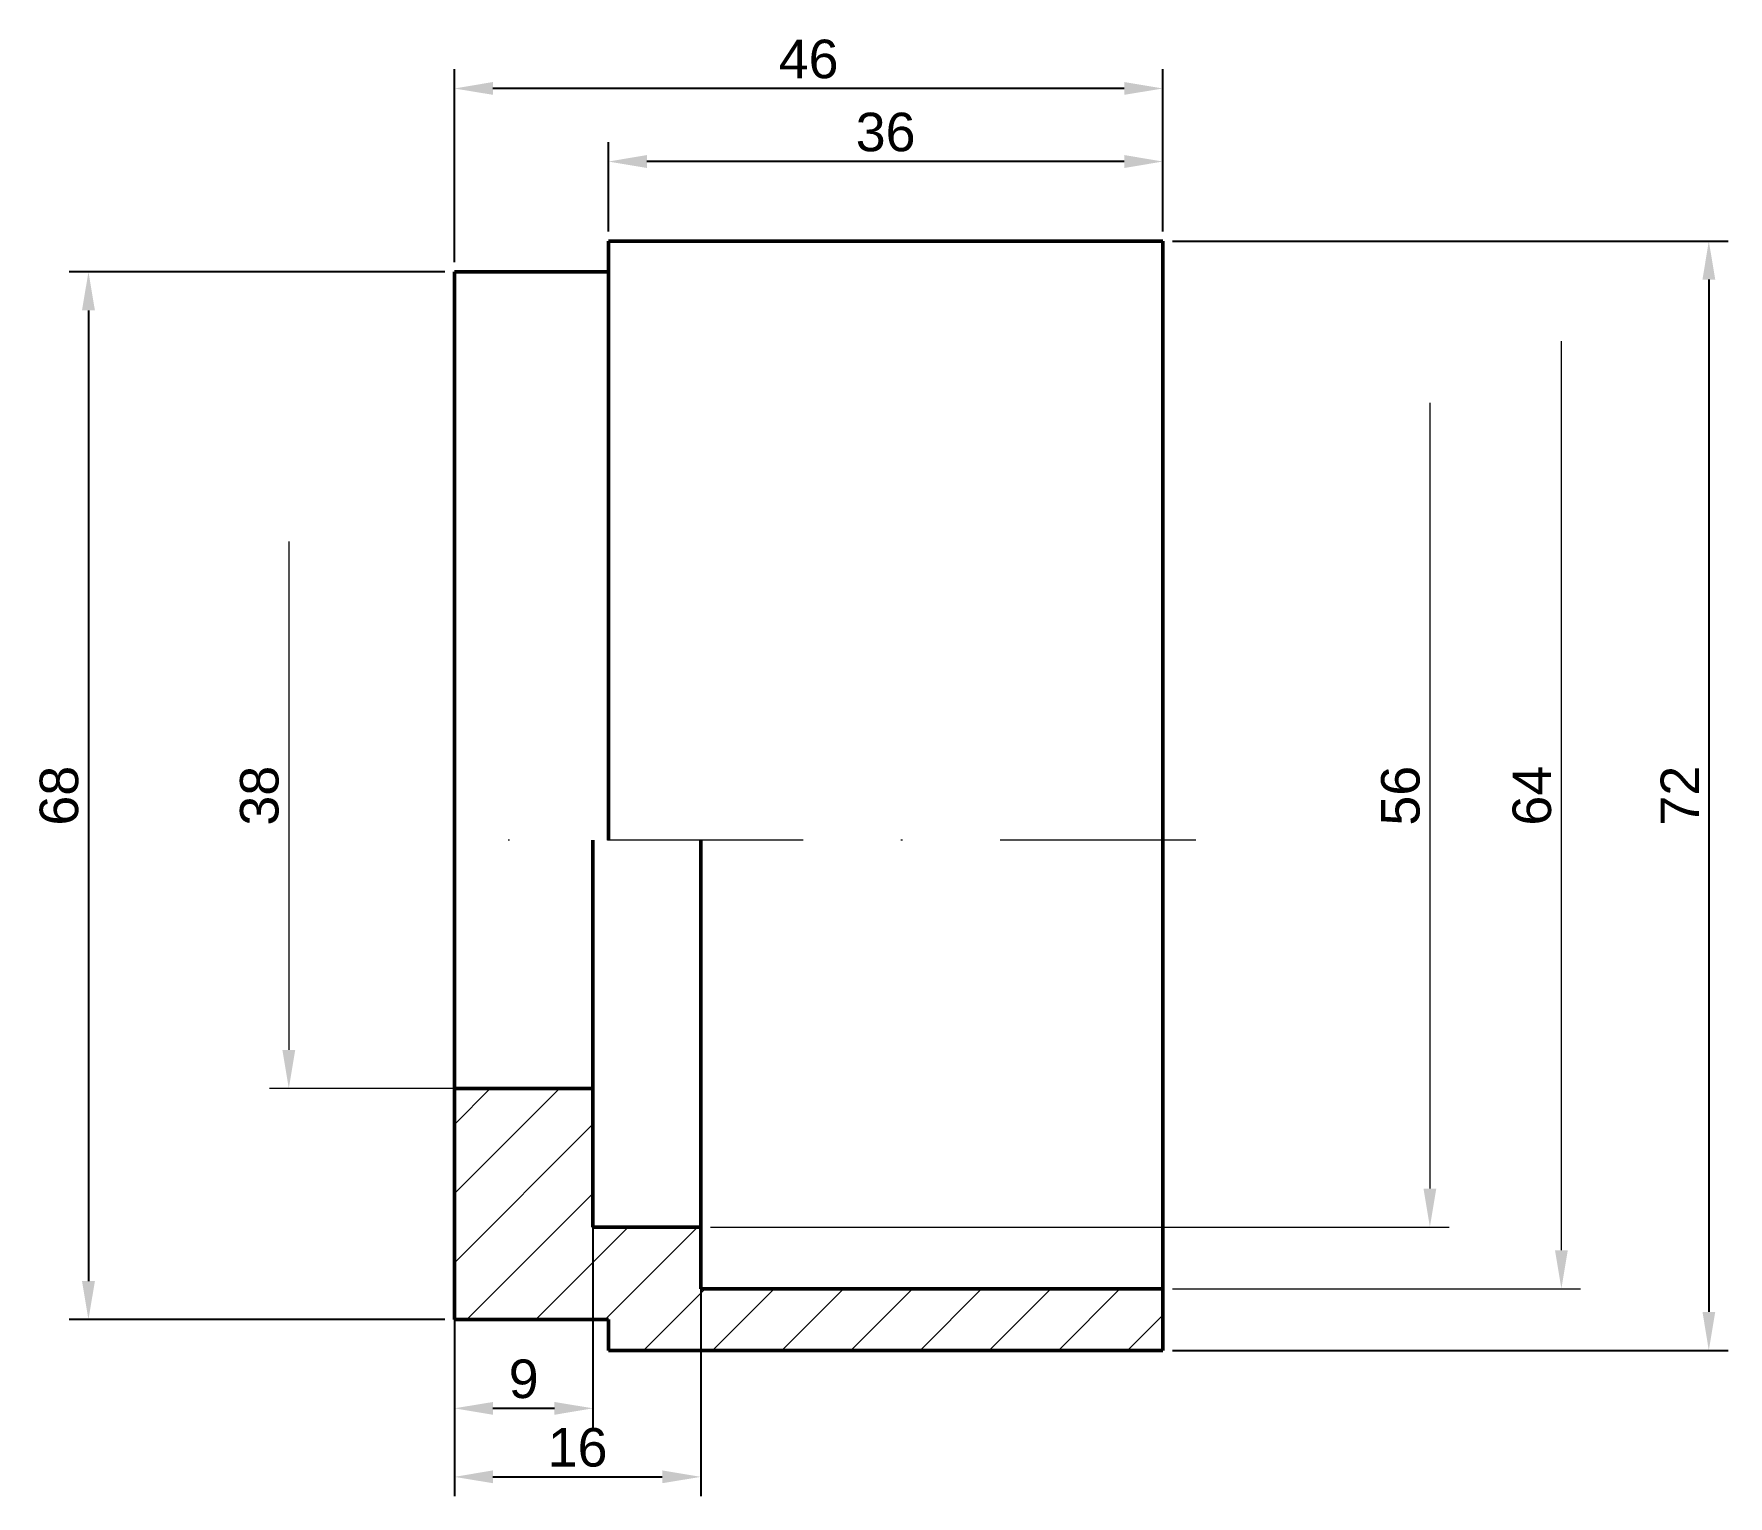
# Model space of a CAD drawing. Header units: millimetres. Extents: x 1235 to 2210, y 811 to 2257.
# Drawn here: x 2014.6 to 2124.6, y 1966.3 to 2061.2 of the extents above; entities that cross this region are included whole.
import ezdxf

# ---------------------------------------------------------------- set-up
doc = ezdxf.new("R2010")
doc.units = ezdxf.units.MM
doc.linetypes.add('штрихпунктирная', pattern=[25.4, 12.7, -6.35, 0, -6.35])
doc.styles.get("Standard").update_dxf_attribs({"font": 'arial.ttf'})
doc.dimstyles.new('ISO-25', dxfattribs={"dimtxt": 2.5, "dimasz": 2.5, "dimexe": 1.25, "dimexo": 0.625, "dimtad": 1, "dimtxsty": 'Standard', "dimcen": 2.5, "dimadec": 0, "dimazin": 0, "dimtfac": 1, "dimtmove": 0, "dimatfit": 3, "dimfxl": 1, "dimarcsym": 0})

msp = doc.modelspace()

# ---------------------------------------------------------------- texts
at = {"lineweight": 15, "char_height": 2.5, "attachment_point": 5, "rotation": 90}
for s, insert in [('38', (2029.24642, 2011.77989)), ('56', (2103.33887, 2011.77989)), ('64', (2111.8769, 2011.77989))]:
    msp.add_mtext(s, dxfattribs=dict(at, insert=insert))

# ---------------------------------------------------------------- blocks, each defined once
blk = doc.blocks.new('*D42')
at = {"color": 0, "lineweight": -2, "transparency": 16777216}
for p, q in [((2051.9, 2048.4), (2051.9, 2054.19)), ((2087.9, 2048.4), (2087.9, 2054.19)), ((2085.4, 2052.94), (2054.4, 2052.94))]:
    blk.add_line(p, q, dxfattribs=at)
at = {"color": 0, "lineweight": 15, "transparency": 16777216}
for points in [[(2054.4, 2053.36), (2054.4, 2052.52), (2051.9, 2052.94)], [(2085.4, 2053.36), (2085.4, 2052.52), (2087.9, 2052.94)]]:
    blk.add_solid(points, dxfattribs=at)
at = {"layer": 'Defpoints', "color": 0, "lineweight": 15, "transparency": 16777216}
for p in [(2051.9, 2052.94), (2051.9, 2047.78), (2087.9, 2047.78)]:
    blk.add_point(p, dxfattribs=at)
at = {"color": 0, "lineweight": 15, "transparency": 16777216, "insert": (2069.9, 2054.84), "char_height": 2.5, "attachment_point": 5}
blk.add_mtext('36', dxfattribs=at)
blk = doc.blocks.new('*D43')
at = {"color": 0, "lineweight": -2, "transparency": 16777216}
for p, q in [((2041.9, 2046.4), (2041.9, 2058.93)), ((2087.9, 2048.4), (2087.9, 2058.93)), ((2085.4, 2057.68), (2044.4, 2057.68))]:
    blk.add_line(p, q, dxfattribs=at)
at = {"color": 0, "lineweight": 15, "transparency": 16777216}
for points in [[(2044.4, 2058.1), (2044.4, 2057.27), (2041.9, 2057.68)], [(2085.4, 2058.1), (2085.4, 2057.27), (2087.9, 2057.68)]]:
    blk.add_solid(points, dxfattribs=at)
at = {"layer": 'Defpoints', "color": 0, "lineweight": 15, "transparency": 16777216}
for p in [(2041.9, 2057.68), (2087.9, 2047.78), (2041.9, 2045.78)]:
    blk.add_point(p, dxfattribs=at)
at = {"color": 0, "lineweight": 15, "transparency": 16777216, "insert": (2064.9, 2059.58), "char_height": 2.5, "attachment_point": 5}
blk.add_mtext('46', dxfattribs=at)
blk = doc.blocks.new('*D44')
at = {"color": 0, "lineweight": -2, "transparency": 16777216}
for p, q in [((2041.9, 1992.15), (2041.9, 1970.77)), ((2050.9, 1992.15), (2050.9, 1970.77)), ((2044.4, 1972.02), (2048.4, 1972.02))]:
    blk.add_line(p, q, dxfattribs=at)
at = {"color": 0, "lineweight": 15, "transparency": 16777216}
for points in [[(2044.4, 1972.43), (2044.4, 1971.6), (2041.9, 1972.02)], [(2048.4, 1972.43), (2048.4, 1971.6), (2050.9, 1972.02)]]:
    blk.add_solid(points, dxfattribs=at)
at = {"layer": 'Defpoints', "color": 0, "lineweight": 15, "transparency": 16777216}
for p in [(2041.9, 1992.78), (2050.9, 1992.78), (2050.9, 1972.02)]:
    blk.add_point(p, dxfattribs=at)
at = {"color": 0, "lineweight": 15, "transparency": 16777216, "insert": (2046.4, 1973.92), "char_height": 2.5, "attachment_point": 5}
blk.add_mtext('9', dxfattribs=at)
blk = doc.blocks.new('*D45')
at = {"color": 0, "lineweight": -2, "transparency": 16777216}
for p, q in [((2041.9, 1992.15), (2041.9, 1966.32)), ((2057.9, 1983.15), (2057.9, 1966.32)), ((2044.4, 1967.57), (2055.4, 1967.57))]:
    blk.add_line(p, q, dxfattribs=at)
at = {"color": 0, "lineweight": 15, "transparency": 16777216}
for points in [[(2044.4, 1967.99), (2044.4, 1967.16), (2041.9, 1967.57)], [(2055.4, 1967.99), (2055.4, 1967.16), (2057.9, 1967.57)]]:
    blk.add_solid(points, dxfattribs=at)
at = {"layer": 'Defpoints', "color": 0, "lineweight": 15, "transparency": 16777216}
for p in [(2041.9, 1992.78), (2057.9, 1983.78), (2057.9, 1967.57)]:
    blk.add_point(p, dxfattribs=at)
at = {"color": 0, "lineweight": 15, "transparency": 16777216, "insert": (2049.9, 1969.47), "char_height": 2.5, "attachment_point": 5}
blk.add_mtext('16', dxfattribs=at)
blk = doc.blocks.new('*D46')
at = {"color": 0, "lineweight": -2, "transparency": 16777216}
for p, q in [((2041.27, 2045.78), (2016.89, 2045.78)), ((2018.14, 2043.28), (2018.14, 1980.28)), ((2041.27, 1977.78), (2016.89, 1977.78))]:
    blk.add_line(p, q, dxfattribs=at)
at = {"color": 0, "lineweight": 15, "transparency": 16777216}
for points in [[(2017.72, 2043.28), (2018.56, 2043.28), (2018.14, 2045.78)], [(2017.72, 1980.28), (2018.56, 1980.28), (2018.14, 1977.78)]]:
    blk.add_solid(points, dxfattribs=at)
at = {"layer": 'Defpoints', "color": 0, "lineweight": 15, "transparency": 16777216}
for p in [(2041.9, 2045.78), (2018.14, 1977.78), (2041.9, 1977.78)]:
    blk.add_point(p, dxfattribs=at)
at = {"color": 0, "lineweight": 15, "transparency": 16777216, "insert": (2016.24, 2011.78), "char_height": 2.5, "attachment_point": 5, "rotation": 90}
blk.add_mtext('68', dxfattribs=at)
blk = doc.blocks.new('*D47')
at = {"color": 0, "lineweight": -2, "transparency": 16777216}
for p, q in [((2088.52, 2047.78), (2124.6, 2047.78)), ((2123.35, 2045.28), (2123.35, 1978.28)), ((2088.52, 1975.78), (2124.6, 1975.78))]:
    blk.add_line(p, q, dxfattribs=at)
at = {"color": 0, "lineweight": 15, "transparency": 16777216}
for points in [[(2122.94, 2045.28), (2123.77, 2045.28), (2123.35, 2047.78)], [(2122.94, 1978.28), (2123.77, 1978.28), (2123.35, 1975.78)]]:
    blk.add_solid(points, dxfattribs=at)
at = {"layer": 'Defpoints', "color": 0, "lineweight": 15, "transparency": 16777216}
for p in [(2087.9, 2047.78), (2087.9, 1975.78), (2123.35, 1975.78)]:
    blk.add_point(p, dxfattribs=at)
at = {"color": 0, "lineweight": 15, "transparency": 16777216, "insert": (2121.47, 2011.78), "char_height": 2.5, "attachment_point": 5, "rotation": 90}
blk.add_mtext('72', dxfattribs=at)

# ---------------------------------------------------------------- dimensions: what is measured, and where the dimension line sits
at = {"lineweight": 15}
for base, p1, p2, picture, middle in [((2041.89692, 2057.68196), (2087.89692, 2047.77989), (2041.89692, 2045.77989), '*D43', (2064.89692, 2059.58339)), ((2051.89692, 2052.94053), (2087.89692, 2047.77989), (2051.89692, 2047.77989), '*D42', (2069.89692, 2054.84282)), ((2050.89692, 1972.01762), (2041.89692, 1992.77989), (2050.89692, 1992.77989), '*D44', (2046.39692, 1973.91906)), ((2057.89692, 1967.57254), (2041.89692, 1992.77989), (2057.89692, 1983.77989), '*D45', (2049.89692, 1969.47397))]:
    dim = msp.add_linear_dim(base=base, p1=p1, p2=p2, dimstyle='ISO-25', dxfattribs=at)
    dim.commit()
    dim.dimension.update_dxf_attribs({"geometry": picture, "text_midpoint": middle})
for base, p1, p2, picture, middle in [((2123.35432, 1975.77989), (2087.89692, 2047.77989), (2087.89692, 1975.77989), '*D47', (2123.35432, 2011.77989)), ((2018.13837, 1977.77989), (2041.89692, 2045.77989), (2041.89692, 1977.77989), '*D46', (2018.13837, 2011.77989))]:
    dim = msp.add_linear_dim(base=base, p1=p1, p2=p2, angle=90, dimstyle='ISO-25', dxfattribs=at)
    dim.commit()
    dim.dimension.update_dxf_attribs({"geometry": picture, "text_midpoint": middle, "dimtype": 160})

# ---------------------------------------------------------------- hatches: boundary and pattern name
at = {"lineweight": 15}
h = msp.add_hatch(dxfattribs=at)
h.set_pattern_fill('ANSI31', color=256)
h.set_pattern_definition([(45, (277.6054, 473.1085), (-2.245064, 2.245064), [])])
h.paths.add_polyline_path([(2041.89692, 1977.77989), (2051.89692, 1977.77989), (2051.89692, 1975.77989), (2087.89692, 1975.77989), (2087.89692, 1979.77989), (2057.89692, 1979.77989), (2057.89692, 1983.77989), (2050.89692, 1983.77989), (2050.89692, 1992.77989), (2041.89692, 1992.77989)])

# ---------------------------------------------------------------- linework, layer by layer
at = {"lineweight": 50}
for p, q in [((2051.89692, 2047.77989), (2087.89692, 2047.77989)), ((2051.89692, 2047.77989), (2051.89692, 2045.77989)), ((2087.89692, 2043.77989), (2087.89692, 2047.77989)), ((2041.89692, 1977.77989), (2041.89692, 2045.77989)), ((2051.89692, 2045.77989), (2041.89692, 2045.77989)), ((2051.89692, 2045.77989), (2051.89692, 2008.89696)), ((2087.89692, 1979.77989), (2087.89692, 2043.77989)), ((2050.89692, 1992.77989), (2050.89692, 2008.89696)), ((2057.89692, 1983.77989), (2057.89692, 2008.89696)), ((2041.89692, 1992.77989), (2050.89692, 1992.77989)), ((2050.89692, 1992.77989), (2050.89692, 1983.77989)), ((2050.89692, 1983.77989), (2057.89692, 1983.77989)), ((2057.89692, 1983.77989), (2057.89692, 1979.77989)), ((2057.89692, 1979.77989), (2087.89692, 1979.77989)), ((2087.89692, 1975.77989), (2087.89692, 1979.77989)), ((2051.89692, 1977.77989), (2041.89692, 1977.77989)), ((2051.89692, 1975.77989), (2051.89692, 1977.77989)), ((2087.89692, 1975.77989), (2051.89692, 1975.77989))]:
    msp.add_line(p, q, dxfattribs=at)
at = {"lineweight": 15}
for p, q in [((2113.77833, 1982.27989), (2113.77833, 2041.27989)), ((2105.24031, 2037.27989), (2105.24031, 1986.27989)), ((2031.1487, 2028.27989), (2031.1487, 1995.27989)), ((2045.77192, 1992.77989), (2029.8987, 1992.77989)), ((2058.52192, 1983.77989), (2106.49031, 1983.77989)), ((2088.52192, 1979.77989), (2115.02833, 1979.77989))]:
    msp.add_line(p, q, dxfattribs=at)
at = {"linetype": 'штрихпунктирная', "lineweight": 15}
msp.add_line((2090.03845, 2008.89696), (2039.10362, 2008.89696), dxfattribs=at)
at = {"lineweight": 15}
for points in [[(2030.73204, 1995.27989), (2031.56537, 1995.27989), (2031.1487, 1992.77989)], [(2104.82364, 1986.27989), (2105.65697, 1986.27989), (2105.24031, 1983.77989)], [(2113.36167, 1982.27989), (2114.195, 1982.27989), (2113.77833, 1979.77989)]]:
    msp.add_solid(points, dxfattribs=at)

msp.set_redraw_order([(e.dxf.handle, doc.entitydb.next_handle()) for e in msp.query("TEXT MTEXT ATTDEF DIMENSION ARC_DIMENSION")])  # texts and dimensions are drawn at this point

doc.saveas('drawing.dxf')
